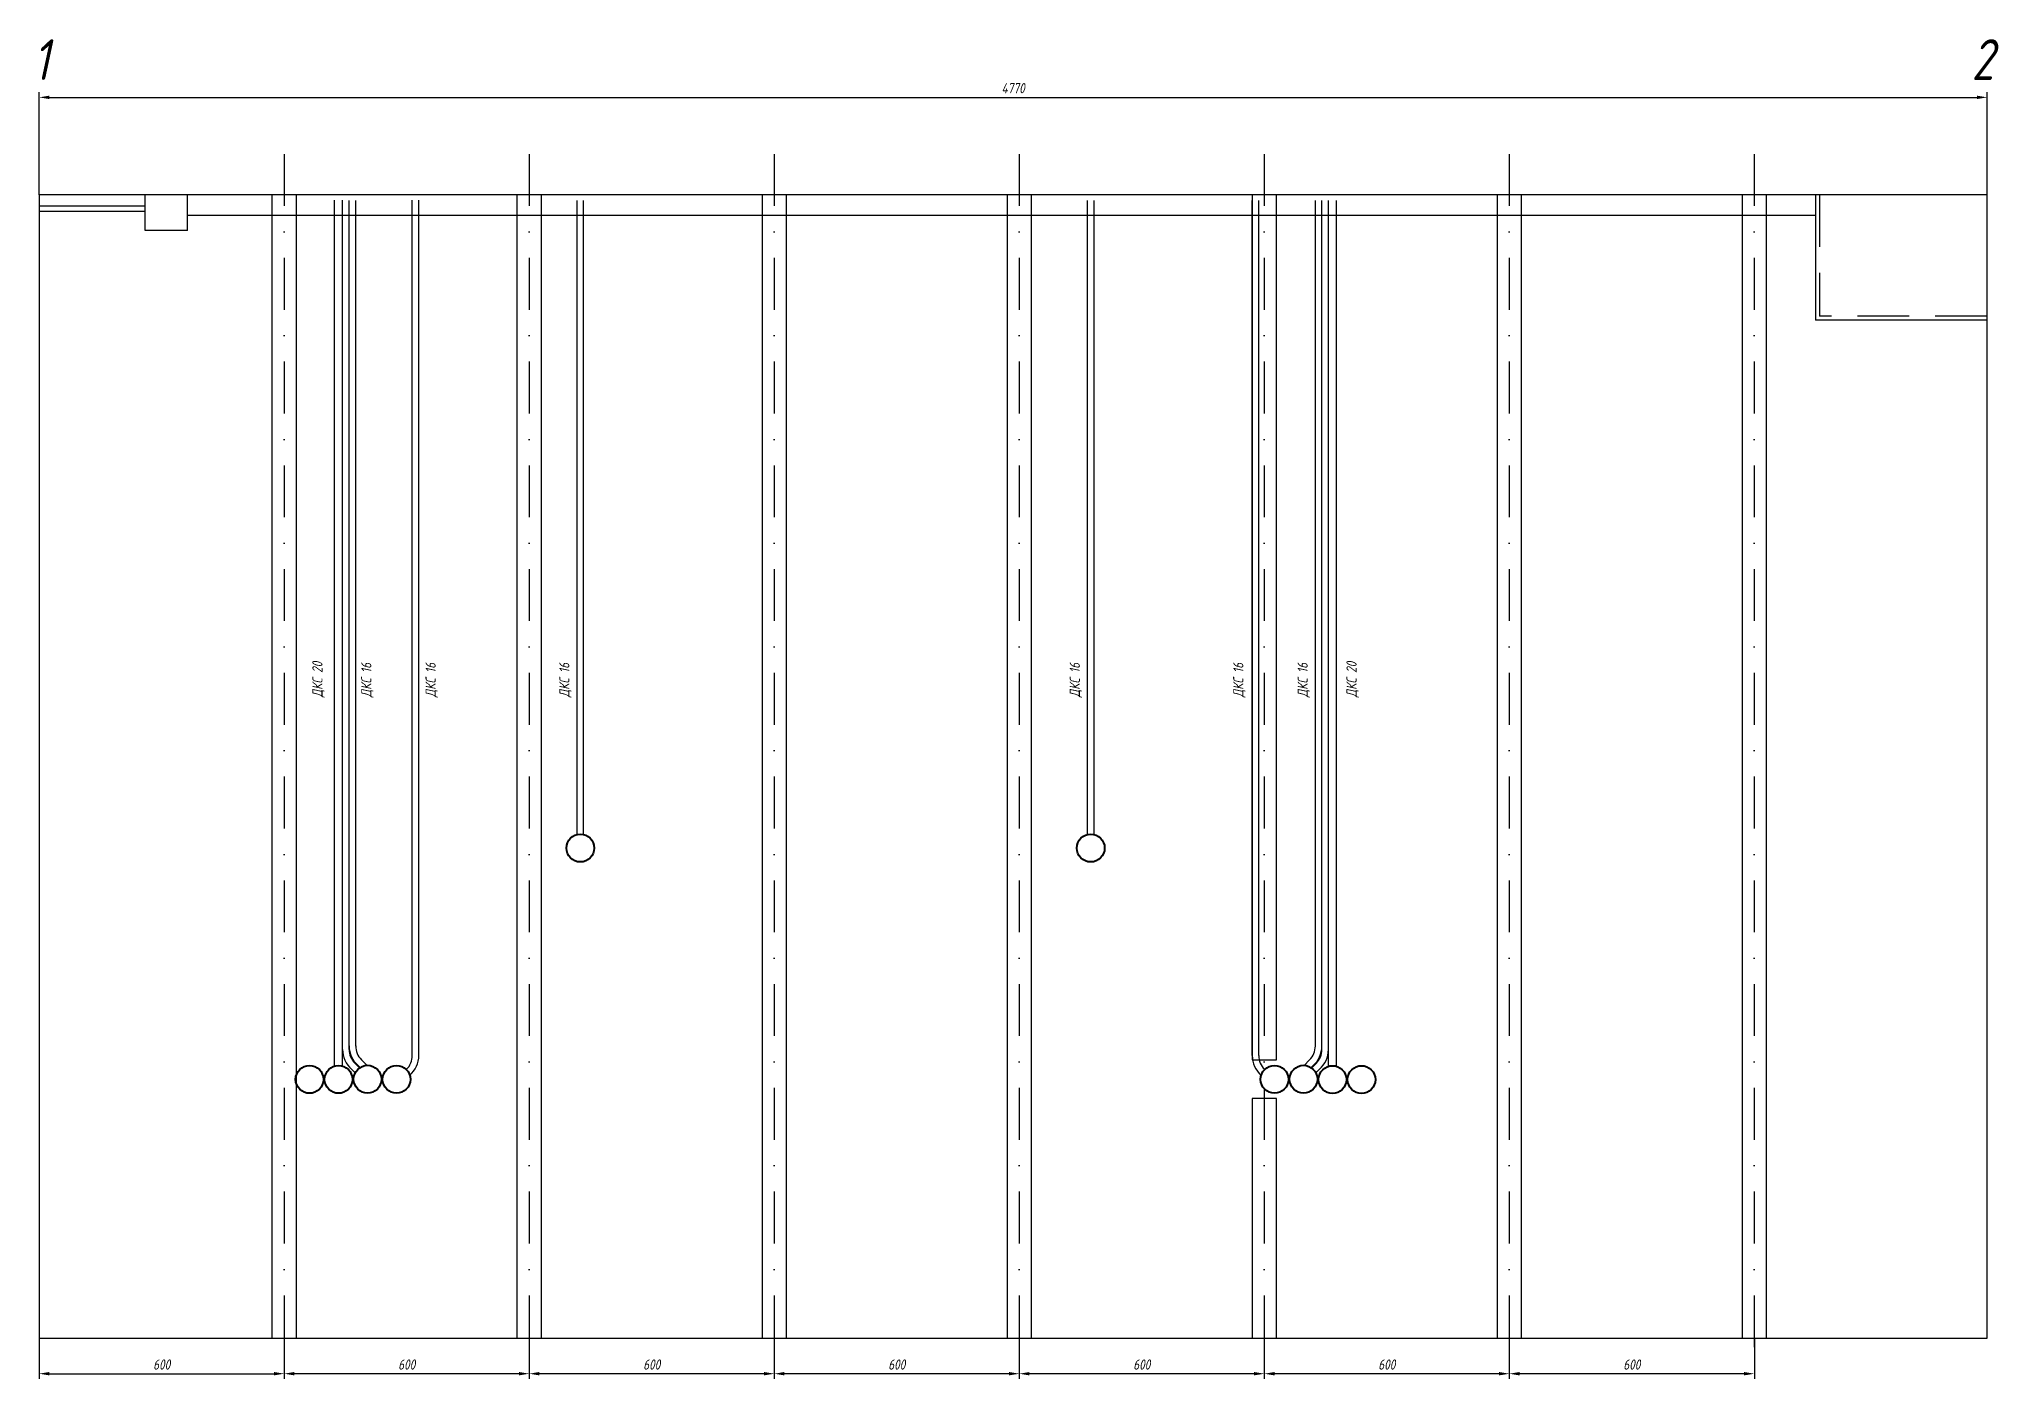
# Model space of a CAD drawing. Header units: millimetres. Extents: x -58926 to 121034, y -30758 to 3695.
# Drawn here: x -12139 to -7341, y -4 to 3277 of the extents above; entities that cross this region are included whole.
import ezdxf
from ezdxf.enums import TextEntityAlignment as Align

# ---------------------------------------------------------------- set-up
doc = ezdxf.new("R2010")
doc.units = ezdxf.units.MM
doc.header["$PDMODE"] = 35
doc.header["$PDSIZE"] = 50
doc.linetypes.add('DASHDOT', pattern=[25.4, 12.7, -6.35, 0, -6.35])
doc.linetypes.add('DASHED', pattern=[19.05, 12.7, -6.35])
for name, color, linetype in [('01 Черновое', 7, 'Continuous'), ('02 ЭОМ и СС', 7, 'Continuous'), ('03 Потолок', 7, 'Continuous'), ('101 Крепление', 7, 'Continuous'), ('101 Крепление размеры', 7, 'Continuous')]:
    doc.layers.add(name, color=color, linetype=linetype)
doc.styles.get("Standard").update_dxf_attribs({"font": 'arial.ttf'})
doc.styles.add('ГОСТ-ISOCPEUR', font='isocpeui.ttf', dxfattribs={"width": 0.8})
doc.dimstyles.new('ISO-25', dxfattribs={"dimtxt": 2.5, "dimasz": 2.5, "dimexe": 1.25, "dimexo": 0.625, "dimtad": 1, "dimtxsty": 'Standard', "dimcen": 2.5, "dimadec": 0, "dimazin": 0, "dimtfac": 1, "dimtmove": 0, "dimatfit": 3, "dimfxl": 1, "dimarcsym": 0})

msp = doc.modelspace()

# ---------------------------------------------------------------- texts
at = {"layer": '01 Черновое', "style": 'ГОСТ-ISOCPEUR', "width": 0.8}
for s, p in [('1', (-12134.136, 3226.61)), ('2', (-7380.338, 3226.61))]:
    msp.add_text(s, height=100, dxfattribs=at).set_placement(p, align=Align.MIDDLE)
at = {"layer": '02 ЭОМ и СС', "char_height": 25, "width": 270.31285, "rotation": 90, "style": 'ГОСТ-ISOCPEUR'}
for s, insert, attachment_point in [('{ДКС 20}', (-11470.723, 1665.029), 1), ('{ДКС 16}', (-11351.047, 1665.029), 1), ('{ДКС 16}', (-11193.484, 1665.029), 1), ('{ДКС 16}', (-10835.953, 1665.029), 7), ('{ДКС 16}', (-9585.953, 1665.029), 7), ('{ДКС 16}', (-9185.516, 1665.029), 7), ('{ДКС 16}', (-9027.953, 1665.029), 7), ('{ДКС 20}', (-8908.277, 1665.029), 7)]:
    msp.add_mtext(s, dxfattribs=dict(at, insert=insert, attachment_point=attachment_point))

# ---------------------------------------------------------------- blocks, each defined once
blk = doc.blocks.new('*D41')
at = {"layer": '101 Крепление размеры', "color": 0, "lineweight": -2}
for p, q in [((-8539.5, 95.2), (-8539.5, -4.3)), ((-7939.5, 95.2), (-7939.5, -4.3)), ((-7964.5, 8.2), (-8514.5, 8.2))]:
    blk.add_line(p, q, dxfattribs=at)
at = {"layer": '101 Крепление размеры', "color": 0}
for points in [[(-8514.5, 12.4), (-8514.5, 4.1), (-8539.5, 8.2)], [(-7964.5, 4.1), (-7964.5, 12.4), (-7939.5, 8.2)]]:
    blk.add_solid(points, dxfattribs=at)
at = {"layer": 'Defpoints', "color": 0}
for p in [(-8539.5, 95.2), (-7939.5, 95.2), (-8539.5, 8.2)]:
    blk.add_point(p, dxfattribs=at)
at = {"layer": '101 Крепление размеры', "color": 0, "insert": (-8239.5, 30.7), "char_height": 25, "attachment_point": 5, "style": 'ГОСТ-ISOCPEUR'}
blk.add_mtext('600', dxfattribs=at)
blk = doc.blocks.new('*D42')
at = {"layer": '101 Крепление размеры', "color": 0, "lineweight": -2}
for p, q in [((-9139.5, 95.2), (-9139.5, -4.3)), ((-8539.5, 95.2), (-8539.5, -4.3)), ((-8564.5, 8.2), (-9114.5, 8.2))]:
    blk.add_line(p, q, dxfattribs=at)
at = {"layer": '101 Крепление размеры', "color": 0}
for points in [[(-9114.5, 12.4), (-9114.5, 4.1), (-9139.5, 8.2)], [(-8564.5, 4.1), (-8564.5, 12.4), (-8539.5, 8.2)]]:
    blk.add_solid(points, dxfattribs=at)
at = {"layer": 'Defpoints', "color": 0}
for p in [(-9139.5, 95.2), (-8539.5, 95.2), (-9139.5, 8.2)]:
    blk.add_point(p, dxfattribs=at)
at = {"layer": '101 Крепление размеры', "color": 0, "insert": (-8839.5, 30.7), "char_height": 25, "attachment_point": 5, "style": 'ГОСТ-ISOCPEUR'}
blk.add_mtext('600', dxfattribs=at)
blk = doc.blocks.new('*D43')
at = {"layer": '101 Крепление размеры', "color": 0, "lineweight": -2}
for p, q in [((-9739.5, 95.2), (-9739.5, -4.3)), ((-9139.5, 95.2), (-9139.5, -4.3)), ((-9164.5, 8.2), (-9714.5, 8.2))]:
    blk.add_line(p, q, dxfattribs=at)
at = {"layer": '101 Крепление размеры', "color": 0}
for points in [[(-9714.5, 12.4), (-9714.5, 4.1), (-9739.5, 8.2)], [(-9164.5, 4.1), (-9164.5, 12.4), (-9139.5, 8.2)]]:
    blk.add_solid(points, dxfattribs=at)
at = {"layer": 'Defpoints', "color": 0}
for p in [(-9739.5, 95.2), (-9139.5, 95.2), (-9739.5, 8.2)]:
    blk.add_point(p, dxfattribs=at)
at = {"layer": '101 Крепление размеры', "color": 0, "insert": (-9439.5, 30.7), "char_height": 25, "attachment_point": 5, "style": 'ГОСТ-ISOCPEUR'}
blk.add_mtext('600', dxfattribs=at)
blk = doc.blocks.new('*D44')
at = {"layer": '101 Крепление размеры', "color": 0, "lineweight": -2}
for p, q in [((-10339.5, 95.2), (-10339.5, -4.3)), ((-9739.5, 95.2), (-9739.5, -4.3)), ((-9764.5, 8.2), (-10314.5, 8.2))]:
    blk.add_line(p, q, dxfattribs=at)
at = {"layer": '101 Крепление размеры', "color": 0}
for points in [[(-10314.5, 12.4), (-10314.5, 4.1), (-10339.5, 8.2)], [(-9764.5, 4.1), (-9764.5, 12.4), (-9739.5, 8.2)]]:
    blk.add_solid(points, dxfattribs=at)
at = {"layer": 'Defpoints', "color": 0}
for p in [(-10339.5, 95.2), (-9739.5, 95.2), (-10339.5, 8.2)]:
    blk.add_point(p, dxfattribs=at)
at = {"layer": '101 Крепление размеры', "color": 0, "insert": (-10039.5, 30.7), "char_height": 25, "attachment_point": 5, "style": 'ГОСТ-ISOCPEUR'}
blk.add_mtext('600', dxfattribs=at)
blk = doc.blocks.new('*D45')
at = {"layer": '101 Крепление размеры', "color": 0, "lineweight": -2}
for p, q in [((-10939.5, 95.2), (-10939.5, -4.3)), ((-10339.5, 95.2), (-10339.5, -4.3)), ((-10364.5, 8.2), (-10914.5, 8.2))]:
    blk.add_line(p, q, dxfattribs=at)
at = {"layer": '101 Крепление размеры', "color": 0}
for points in [[(-10914.5, 12.4), (-10914.5, 4.1), (-10939.5, 8.2)], [(-10364.5, 4.1), (-10364.5, 12.4), (-10339.5, 8.2)]]:
    blk.add_solid(points, dxfattribs=at)
at = {"layer": 'Defpoints', "color": 0}
for p in [(-10939.5, 95.2), (-10339.5, 95.2), (-10939.5, 8.2)]:
    blk.add_point(p, dxfattribs=at)
at = {"layer": '101 Крепление размеры', "color": 0, "insert": (-10639.5, 30.7), "char_height": 25, "attachment_point": 5, "style": 'ГОСТ-ISOCPEUR'}
blk.add_mtext('600', dxfattribs=at)
blk = doc.blocks.new('*D46')
at = {"layer": '101 Крепление размеры', "color": 0, "lineweight": -2}
for p, q in [((-11539.5, 95.2), (-11539.5, -4.3)), ((-10939.5, 95.2), (-10939.5, -4.3)), ((-10964.5, 8.2), (-11514.5, 8.2))]:
    blk.add_line(p, q, dxfattribs=at)
at = {"layer": '101 Крепление размеры', "color": 0}
for points in [[(-11514.5, 12.4), (-11514.5, 4.1), (-11539.5, 8.2)], [(-10964.5, 4.1), (-10964.5, 12.4), (-10939.5, 8.2)]]:
    blk.add_solid(points, dxfattribs=at)
at = {"layer": 'Defpoints', "color": 0}
for p in [(-11539.5, 95.2), (-10939.5, 95.2), (-11539.5, 8.2)]:
    blk.add_point(p, dxfattribs=at)
at = {"layer": '101 Крепление размеры', "color": 0, "insert": (-11239.5, 30.7), "char_height": 25, "attachment_point": 5, "style": 'ГОСТ-ISOCPEUR'}
blk.add_mtext('600', dxfattribs=at)
blk = doc.blocks.new('*D47')
at = {"layer": '101 Крепление размеры', "color": 0, "lineweight": -2}
for p, q in [((-12139.5, 95.2), (-12139.5, -4.3)), ((-11539.5, 95.2), (-11539.5, -4.3)), ((-12114.5, 8.2), (-11564.5, 8.2))]:
    blk.add_line(p, q, dxfattribs=at)
at = {"layer": '101 Крепление размеры', "color": 0}
for points in [[(-12114.5, 12.4), (-12114.5, 4.1), (-12139.5, 8.2)], [(-11564.5, 4.1), (-11564.5, 12.4), (-11539.5, 8.2)]]:
    blk.add_solid(points, dxfattribs=at)
at = {"layer": 'Defpoints', "color": 0}
for p in [(-12139.5, 95.2), (-11539.5, 95.2), (-11539.5, 8.2)]:
    blk.add_point(p, dxfattribs=at)
at = {"layer": '101 Крепление размеры', "color": 0, "insert": (-11839.5, 30.7), "char_height": 25, "attachment_point": 5, "style": 'ГОСТ-ISOCPEUR'}
blk.add_mtext('600', dxfattribs=at)
blk = doc.blocks.new('*D405')
at = {"layer": '01 Черновое', "color": 0, "lineweight": -2}
for p, q in [((-12139.5, 2895.2), (-12139.5, 3146.6)), ((-12114.5, 3134.1), (-7394.5, 3134.1)), ((-7369.5, 2895.2), (-7369.5, 3146.6))]:
    blk.add_line(p, q, dxfattribs=at)
at = {"layer": '01 Черновое', "color": 0}
for points in [[(-12114.5, 3138.3), (-12114.5, 3129.9), (-12139.5, 3134.1)], [(-7394.5, 3129.9), (-7394.5, 3138.3), (-7369.5, 3134.1)]]:
    blk.add_solid(points, dxfattribs=at)
at = {"layer": 'Defpoints', "color": 0}
for p in [(-7369.5, 3134.1), (-12139.5, 2895.2), (-7369.5, 2895.2)]:
    blk.add_point(p, dxfattribs=at)
at = {"layer": '01 Черновое', "color": 0, "insert": (-9754.5, 3156.6), "char_height": 25, "attachment_point": 5, "style": 'ГОСТ-ISOCPEUR'}
blk.add_mtext('4770', dxfattribs=at)

# ---------------------------------------------------------------- dimensions: what is measured, and where the dimension line sits
at = {"layer": '01 Черновое'}
dim = msp.add_linear_dim(base=(-7369.5, 3134.111), p1=(-12139.5, 2895.176), p2=(-7369.5, 2895.176), dimstyle='ISO-25', override={"dimtxt": 25, "dimasz": 25, "dimexe": 12.5, "dimexo": 0, "dimgap": 10, "dimtxsty": 'ГОСТ-ISOCPEUR'}, dxfattribs=at)
dim.commit()
dim.dimension.update_dxf_attribs({"geometry": '*D405', "text_midpoint": (-9754.5, 3156.611)})
at = {"layer": '101 Крепление размеры'}
for base, p1, p2, picture, middle in [((-11539.5, 8.223), (-12139.5, 95.176), (-11539.5, 95.176), '*D47', (-11839.5, 30.723)), ((-11539.5, 8.223), (-10939.5, 95.176), (-11539.5, 95.176), '*D46', (-11239.5, 30.723)), ((-10939.5, 8.223), (-10339.5, 95.176), (-10939.5, 95.176), '*D45', (-10639.5, 30.723)), ((-10339.5, 8.223), (-9739.5, 95.176), (-10339.5, 95.176), '*D44', (-10039.5, 30.723)), ((-9739.5, 8.223), (-9139.5, 95.176), (-9739.5, 95.176), '*D43', (-9439.5, 30.723)), ((-9139.5, 8.223), (-8539.5, 95.176), (-9139.5, 95.176), '*D42', (-8839.5, 30.723)), ((-8539.5, 8.223), (-7939.5, 95.176), (-8539.5, 95.176), '*D41', (-8239.5, 30.723))]:
    dim = msp.add_linear_dim(base=base, p1=p1, p2=p2, dimstyle='ISO-25', override={"dimtxt": 25, "dimasz": 25, "dimexe": 12.5, "dimexo": 0, "dimgap": 10, "dimlfac": 1, "dimtxsty": 'ГОСТ-ISOCPEUR'}, dxfattribs=at)
    dim.commit()
    dim.dimension.update_dxf_attribs({"geometry": picture, "text_midpoint": middle})

# ---------------------------------------------------------------- linework, layer by layer
at = {"layer": '01 Черновое'}
msp.add_lwpolyline([(-7369.5, 95.176), (-7369.5, 2895.176), (-12139.5, 2895.176), (-12139.5, 95.176)], close=True, dxfattribs=at)
at = {"layer": '02 ЭОМ и СС'}
for p, q in [((-11416.5, 761.479), (-11416.5, 2882.062)), ((-11416.5, 761.479), (-11416.5, 2882.062)), ((-11396.5, 761.479), (-11396.5, 2882.062)), ((-11396.5, 761.479), (-11396.5, 2882.062)), ((-11396.5, 802.107), (-11396.5, 2881.676)), ((-11396.5, 802.107), (-11396.5, 2881.676)), ((-11380.5, 802.107), (-11380.5, 2881.676)), ((-11380.5, 802.107), (-11380.5, 2881.676)), ((-11364.5, 810.674), (-11364.5, 2881.676)), ((-11364.5, 810.674), (-11364.5, 2881.676)), ((-11225.852, 787.641), (-11225.852, 2882.062)), ((-11225.852, 787.641), (-11225.852, 2882.062)), ((-11209.852, 787.641), (-11209.852, 2882.062)), ((-11209.852, 787.641), (-11209.852, 2882.062)), ((-10822.5, 1328.608), (-10822.5, 2881.676)), ((-10822.5, 1328.608), (-10822.5, 2881.676)), ((-10806.5, 1328.608), (-10806.5, 2881.676)), ((-10806.5, 1328.608), (-10806.5, 2881.676)), ((-9572.5, 1328.608), (-9572.5, 2881.676)), ((-9572.5, 1328.608), (-9572.5, 2881.676)), ((-9556.5, 1328.608), (-9556.5, 2881.676)), ((-9556.5, 1328.608), (-9556.5, 2881.676)), ((-9169.148, 787.255), (-9169.148, 2881.676)), ((-9169.148, 787.255), (-9169.148, 2881.676)), ((-9153.148, 787.255), (-9153.148, 2881.676)), ((-9153.148, 787.255), (-9153.148, 2881.676)), ((-9014.5, 810.674), (-9014.5, 2881.676)), ((-9014.5, 810.674), (-9014.5, 2881.676)), ((-8998.5, 802.107), (-8998.5, 2881.676)), ((-8998.5, 802.107), (-8998.5, 2881.676)), ((-8982.5, 761.093), (-8982.5, 2881.676)), ((-8982.5, 802.107), (-8982.5, 2881.676)), ((-8982.5, 761.093), (-8982.5, 2881.676)), ((-8982.5, 802.107), (-8982.5, 2881.676)), ((-8962.5, 761.093), (-8962.5, 2881.676)), ((-8962.5, 761.093), (-8962.5, 2881.676)), ((-11366.441, 768.552), (-11355.122, 757.233)), ((-11366.441, 768.552), (-11355.122, 757.233)), ((-11350.441, 777.119), (-11336.764, 763.442)), ((-11350.441, 777.119), (-11336.764, 763.442)), ((-9028.559, 776.733), (-9042.235, 763.056)), ((-9028.559, 776.733), (-9042.235, 763.056)), ((-9012.559, 768.166), (-9023.878, 756.846)), ((-9012.559, 768.166), (-9023.878, 756.846)), ((-11374.476, 754.182), (-11365.59, 745.296)), ((-11374.476, 754.182), (-11365.59, 745.296)), ((-11358.476, 762.749), (-11353.83, 758.102)), ((-11358.476, 762.749), (-11353.83, 758.102)), ((-9020.524, 762.362), (-9025.17, 757.716)), ((-9020.524, 762.362), (-9025.17, 757.716)), ((-9004.524, 753.796), (-9013.41, 744.91)), ((-9004.524, 753.796), (-9013.41, 744.91))]:
    msp.add_line(p, q, dxfattribs=at)
at = {"layer": '02 ЭОМ и СС', "lineweight": 40}
for centre in [(-10814.5, 1295.562), (-10814.5, 1295.562), (-9564.5, 1295.562), (-9564.5, 1295.562), (-11477.5, 728.983), (-11477.5, 728.983), (-11406.5, 728.983), (-11406.5, 728.983), (-11335.5, 729.466), (-11335.5, 729.466), (-11264.5, 729.176), (-11264.5, 729.176), (-9114.5, 729.176), (-9114.5, 729.176), (-9043.5, 729.466), (-9043.5, 729.466), (-8972.5, 728.597), (-8972.5, 728.597), (-8901.5, 728.597), (-8901.5, 728.597)]:
    msp.add_circle(centre, 34, dxfattribs=at)
at = {"layer": '02 ЭОМ и СС'}
for centre, radius, start, end in [((-11332.5, 802.493), 64, 180, 229.013666), ((-11332.5, 802.493), 64, 180, 229.013666), ((-11316.5, 811.06), 64, 180, 229.013666), ((-11316.5, 811.06), 64, 180, 229.013666), ((-11332.5, 802.493), 48, 180, 225), ((-11332.5, 802.493), 48, 180, 225), ((-11316.5, 811.06), 48, 180, 225), ((-11316.5, 811.06), 48, 180, 225), ((-11273.852, 787.641), 48, 315, 0), ((-11273.852, 787.641), 48, 315, 0), ((-11273.852, 787.641), 64, 310.986334, 0), ((-11273.852, 787.641), 64, 310.986334, 0), ((-9105.148, 787.255), 64, 180, 229.013666), ((-9105.148, 787.255), 64, 180, 229.013666), ((-9105.148, 787.255), 48, 180, 225), ((-9105.148, 787.255), 48, 180, 225), ((-9062.5, 810.674), 48, 315, 0), ((-9062.5, 810.674), 48, 315, 0), ((-9062.5, 810.674), 64, 310.986334, 0), ((-9062.5, 810.674), 64, 310.986334, 0), ((-9046.5, 802.107), 48, 315, 0), ((-9046.5, 802.107), 48, 315, 0), ((-9046.5, 802.107), 64, 310.986334, 0), ((-9046.5, 802.107), 64, 310.986334, 0)]:
    msp.add_arc(centre, radius, start, end, dxfattribs=at)
at = {"layer": '03 Потолок', "lineweight": -2}
for p, q in [((-11880.125, 2808.176), (-11880.125, 2895.176)), ((-11776.125, 2808.176), (-11776.125, 2895.176)), ((-7789.5, 2895.176), (-7789.5, 2588.676)), ((-12139.5, 2868.176), (-11880.125, 2868.176)), ((-12139.5, 2855.676), (-11880.125, 2855.676)), ((-7789.5, 2845.176), (-11776.125, 2845.176)), ((-11776.125, 2808.176), (-11880.125, 2808.176)), ((-7369.5, 2588.676), (-7789.5, 2588.676))]:
    msp.add_line(p, q, dxfattribs=at)
at = {"layer": '03 Потолок', "linetype": 'DASHED', "ltscale": 10}
for p in [(-7780, 2895.176), (-7369.5, 2598.176)]:
    msp.add_line(p, (-7780, 2598.176), dxfattribs=at)
at = {"layer": '101 Крепление', "linetype": 'DASHDOT', "ltscale": 10}
for p, q in [((-11539.812, 2995.176), (-11539.812, -4.283)), ((-10939.812, 2995.176), (-10939.812, -4.283)), ((-10339.812, 2995.176), (-10339.812, -4.283)), ((-9739.812, 2995.176), (-9739.812, -4.283)), ((-9139.812, 2995.176), (-9139.812, -4.283)), ((-8539.812, 2995.176), (-8539.812, -4.283)), ((-7939.812, 2995.176), (-7939.812, -4.283))]:
    msp.add_line(p, q, dxfattribs=at)
at = {"layer": '101 Крепление', "color": 5}
for points in [[(-11569.5, 2895.176), (-11569.5, 95.176), (-11509.5, 95.176), (-11509.5, 2895.176)], [(-10969.5, 2895.176), (-10969.5, 95.176), (-10909.5, 95.176), (-10909.5, 2895.176)], [(-10369.5, 2895.176), (-10369.5, 95.176), (-10309.5, 95.176), (-10309.5, 2895.176)], [(-9769.5, 2895.176), (-9769.5, 95.176), (-9709.5, 95.176), (-9709.5, 2895.176)], [(-9109.5, 776.656), (-9109.5, 2895.176), (-9169.5, 2895.176), (-9169.5, 776.656)], [(-8569.5, 2895.176), (-8569.5, 95.176), (-8509.5, 95.176), (-8509.5, 2895.176)], [(-7969.5, 2895.176), (-7969.5, 95.176), (-7909.5, 95.176), (-7909.5, 2895.176)], [(-9169.5, 682.276), (-9169.5, 95.176), (-9109.5, 95.176), (-9109.5, 682.276)]]:
    msp.add_lwpolyline(points, close=True, dxfattribs=at)

msp.set_redraw_order([(e.dxf.handle, doc.entitydb.next_handle()) for e in msp.query("TEXT MTEXT ATTDEF DIMENSION ARC_DIMENSION")])  # texts and dimensions are drawn at this point

doc.saveas('drawing.dxf')
